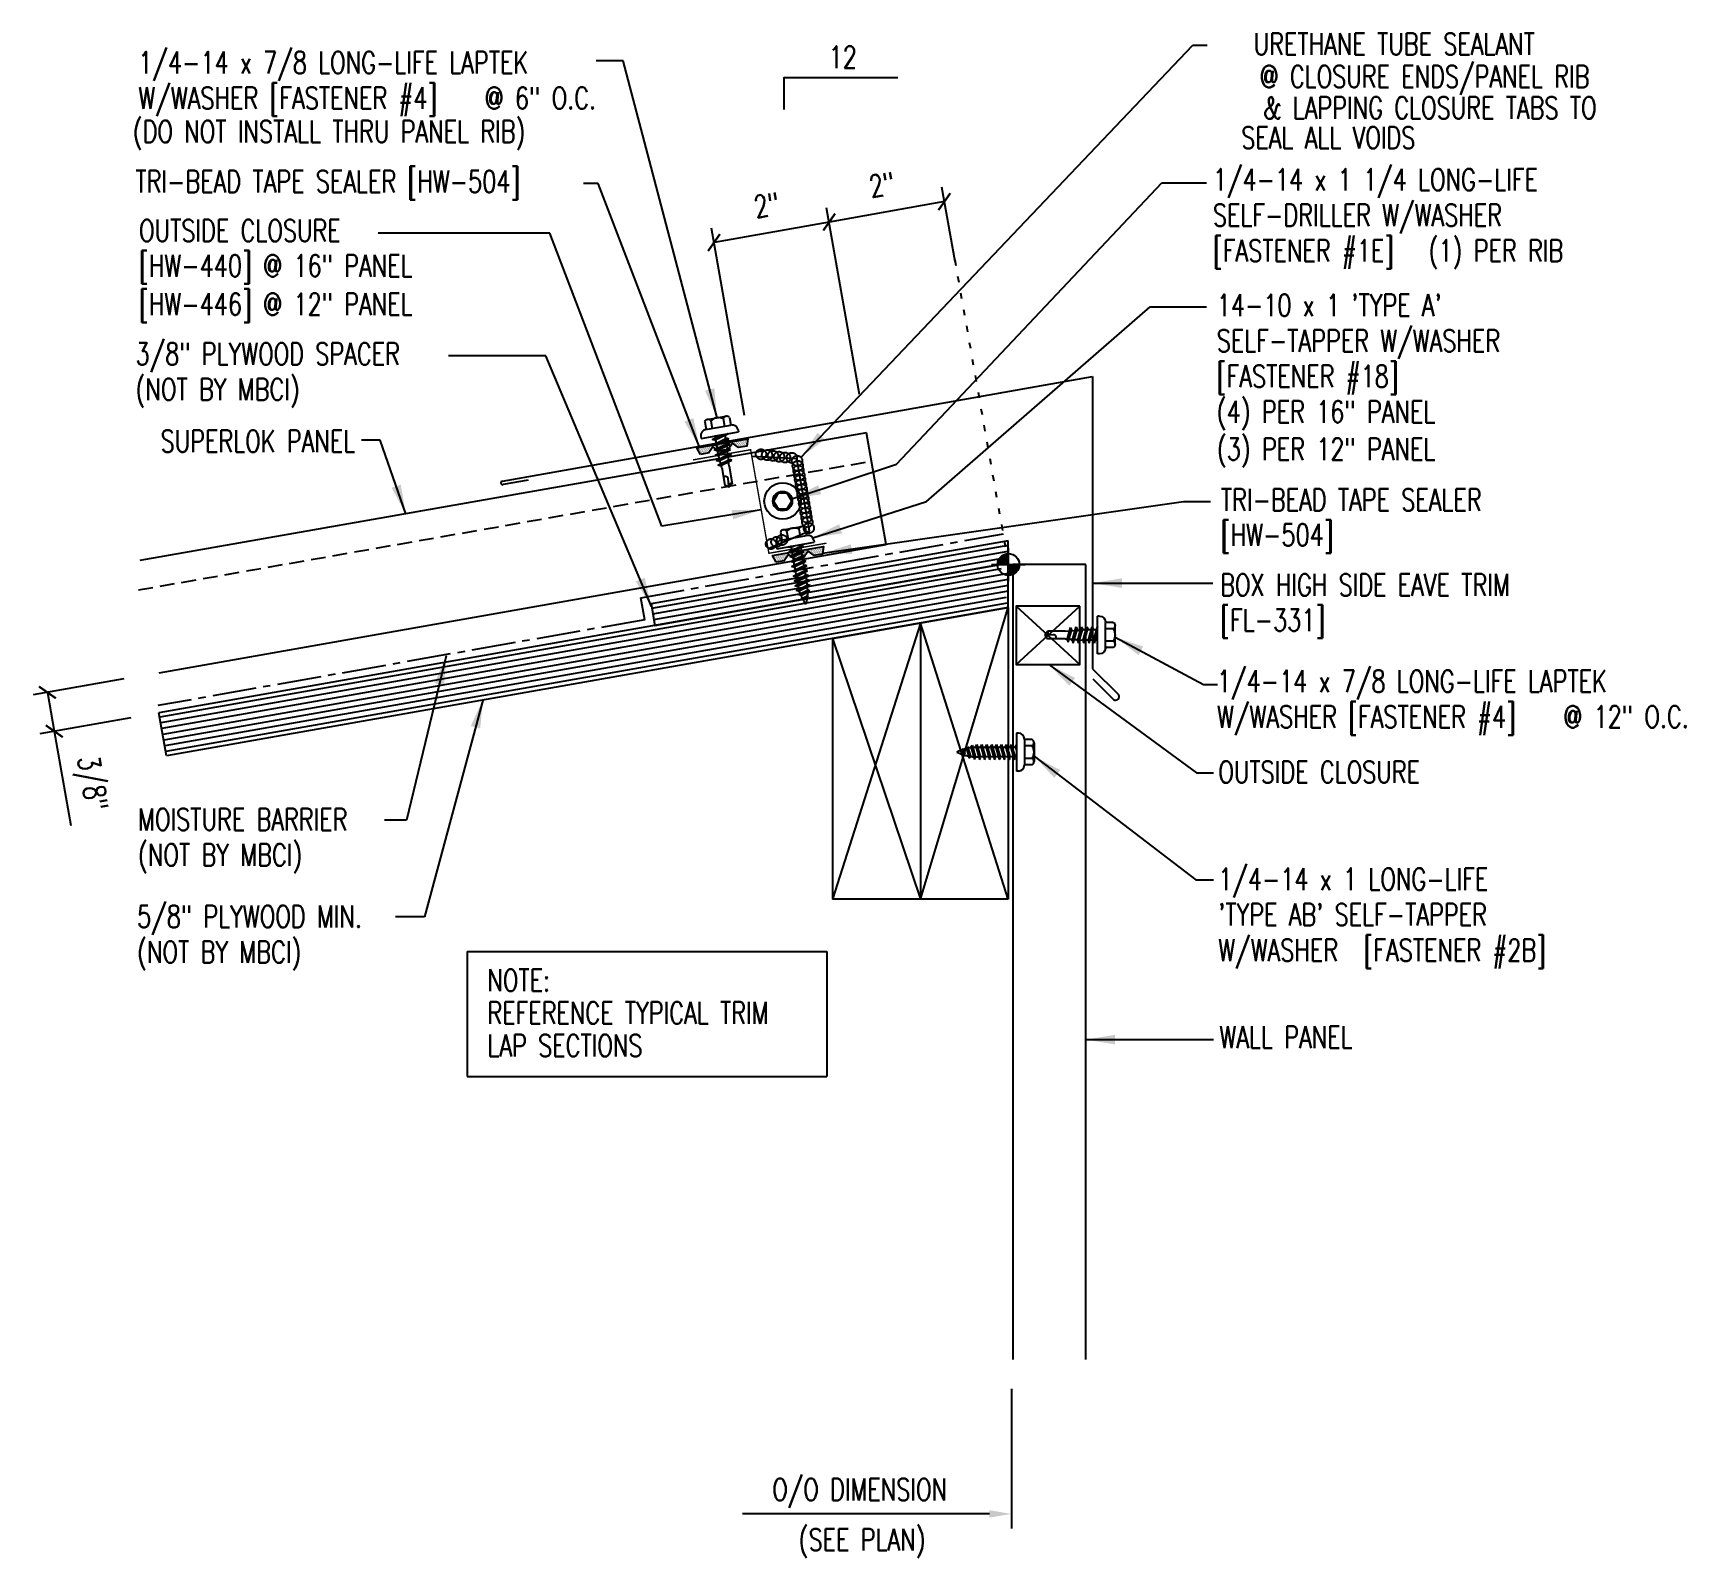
# Model space of a CAD drawing. Header units: inches. Extents: x 7.3 to 35.6, y 8 to 34.1.
import ezdxf
from ezdxf.enums import TextEntityAlignment as Align

# ---------------------------------------------------------------- set-up
doc = ezdxf.new("R2010")
doc.units = ezdxf.units.IN
doc.header["$MEASUREMENT"] = 0
for name, pattern in [('CENTER2', [1.125, 0.75, -0.125, 0.125, -0.125]), ('DOT2', [0.125, 0, -0.125]), ('HIDDEN2', [0.1875, 0.125, -0.0625])]:
    doc.linetypes.add(name, pattern=pattern)
for name, color, linetype in [('BARRIER', 253, 'CENTER2'), ('CLO', 3, 'Continuous'), ('DIM', 2, 'Continuous'), ('FASTENER', 9, 'Continuous'), ('MARK', 1, 'Continuous'), ('PANEL', 11, 'Continuous'), ('SEALANT', 253, 'CENTER2'), ('SECTION', 11, 'Continuous'), ('TAPE', 8, 'Continuous'), ('TEXT', 2, 'Continuous'), ('TRIM', 6, 'Continuous'), ('WOOD', 3, 'Continuous')]:
    doc.layers.add(name, color=color, linetype=linetype)
doc.styles.add('TEXT', font='SIMPLEX', dxfattribs={"width": 0.75, "height": 6})
doc.styles.add('TEXT1', font='ROMANS.shx', dxfattribs={"width": 0.75, "height": 0.375})
doc.dimstyles.new('DETAIL$7', dxfattribs={"dimscale": 4, "dimtxt": 6, "dimasz": 0.125, "dimexe": 0.0625, "dimexo": 0.125, "dimgap": 0.0625, "dimtad": 1, "dimdec": 5, "dimzin": 3, "dimdsep": 46, "dimlunit": 4, "dimtxsty": 'TEXT', "dimblk": 'ARCHTICK', "dimcen": 0.0625, "dimclrd": 7, "dimclre": 7, "dimclrt": 2, "dimadec": 0, "dimazin": 0, "dimtfac": 0.666667, "dimtdec": 5, "dimtmove": 0, "dimatfit": 3, "dimfxl": 0, "dimfrac": 2, "dimtolj": 1, "dimtzin": 3, "dimarcsym": 0})

msp = doc.modelspace()

# ---------------------------------------------------------------- texts
at = {"color": 2, "char_height": 0.375, "attachment_point": 5, "style": 'TEXT1'}
for s, insert, rotation in [('\\A1;2"', (21.85, 31.493), 10.0552), ('\\A1;2"', (19.881, 31.144), 10.0552), ('\\A1;3/8"', (8.297, 21.246), 280)]:
    msp.add_mtext(s, dxfattribs=dict(at, insert=insert, rotation=rotation))
at = {"layer": 'TEXT', "style": 'TEXT1', "width": 0.75}
for s, p in [('URETHANE TUBE SEALANT', (33.016, 33.71)), ('@ CLOSURE ENDS/PANEL RIB', (33.949, 33.154)), ('& LAPPING CLOSURE TABS TO', (34.071, 32.619)), ('SEAL ALL VOIDS', (30.972, 32.108)), ('SUPERLOK PANEL', (12.844, 26.919))]:
    msp.add_text(s, height=0.375, dxfattribs=at).set_placement(p, align=Align.RIGHT)
for s, p in [('(DO NOT INSTALL THRU PANEL RIB)', (9.041, 32.214)), ('TRI-BEAD TAPE SEALER [HW-504]', (9.085, 31.36)), ('OUTSIDE CLOSURE', (9.148, 30.519)), ('[HW-440] @ 16" PANEL', (9.148, 29.919)), ('[HW-446] @ 12" PANEL', (9.148, 29.262)), ('3/8" PLYWOOD SPACER', (9.088, 28.412)), ('(NOT BY MBCI)', (9.088, 27.805)), ('(3) PER 12" PANEL', (27.578, 26.784)), ('BOX HIGH SIDE EAVE TRIM ', (27.634, 24.46)), ('[FL-331]', (27.634, 23.86)), ('OUTSIDE CLOSURE', (27.603, 21.261)), ('MOISTURE BARRIER', (9.131, 20.451)), ('(NOT BY MBCI)', (9.131, 19.844)), ('5/8" PLYWOOD MIN.', (9.115, 18.791)), ('(NOT BY MBCI)', (9.115, 18.183)), ('WALL PANEL', (27.621, 16.729)), ('O/O DIMENSION', (19.975, 8.991)), ('(SEE PLAN)', (20.427, 8.135))]:
    msp.add_text(s, height=0.375, dxfattribs=at).set_placement(p)

# ---------------------------------------------------------------- blocks, each defined once
blk = doc.blocks.new('MB_DW4')
at = {"layer": 'FASTENER'}
for p, q in [((-0.217, 0.305), (-0.217, 0.171)), ((-0.163, 0.337), (0.159, 0.337)), ((-0.108, 0.305), (-0.108, 0.171)), ((0.105, 0.305), (0.105, 0.171)), ((0.214, 0.305), (0.214, 0.171)), ((-0.326, 0.071), (-0.326, 0.037)), ((-0.326, 0.037), (0.322, 0.037)), ((-0.226, 0.171), (0.214, 0.171)), ((-0.141, -0.014), (0.037, 0.037)), ((-0.105, -0.034), (0.137, 0.035)), ((-0.088, 0.037), (-0.088, 0.001)), ((-0.088, 0.037), (0.085, 0.037)), ((0.085, 0.037), (0.134, 0.037)), ((0.085, 0.02), (0.085, -0.041)), ((0.137, 0.035), (0.134, 0.037)), ((0.322, 0.071), (0.322, 0.037)), ((-0.105, -0.034), (-0.141, -0.014)), ((-0.141, -0.105), (0.102, -0.036)), ((-0.105, -0.125), (-0.141, -0.105)), ((-0.141, -0.196), (0.102, -0.127)), ((-0.105, -0.216), (-0.141, -0.196)), ((-0.141, -0.287), (0.102, -0.217)), ((-0.105, -0.125), (0.137, -0.056)), ((-0.105, -0.216), (0.137, -0.147)), ((-0.105, -0.307), (0.137, -0.238)), ((-0.088, -0.029), (-0.088, -0.09)), ((-0.088, -0.12), (-0.088, -0.181)), ((-0.084, -0.27), (-0.088, -0.211)), ((0.077, -0.315), (0.082, -0.253)), ((0.084, -0.223), (0.085, -0.211)), ((0.085, -0.071), (0.085, -0.131)), ((0.085, -0.162), (0.085, -0.211)), ((0.137, -0.056), (0.102, -0.036)), ((0.137, -0.147), (0.102, -0.127)), ((0.137, -0.238), (0.102, -0.217)), ((-0.105, -0.307), (-0.141, -0.287)), ((-0.141, -0.378), (0.102, -0.308)), ((-0.105, -0.398), (-0.141, -0.378)), ((-0.122, -0.463), (0.089, -0.403)), ((-0.086, -0.483), (-0.122, -0.463)), ((-0.105, -0.398), (0.137, -0.328)), ((-0.086, -0.483), (0.124, -0.423)), ((-0.078, -0.36), (-0.082, -0.3)), ((-0.071, -0.449), (-0.075, -0.389)), ((-0.066, -0.516), (-0.069, -0.478)), ((-0.066, -0.516), (-0.066, -0.82)), ((0.063, -0.515), (0.068, -0.439)), ((0.063, -0.516), (0.063, -0.82)), ((0.071, -0.408), (0.075, -0.346)), ((0.124, -0.423), (0.089, -0.403)), ((0.137, -0.328), (0.102, -0.308)), ((-0.002, -0.866), (-0.066, -0.82)), ((-0.003, -0.854), (0.009, -0.714)), ((-0.002, -0.866), (0.063, -0.82))]:
    blk.add_line(p, q, dxfattribs=at)
for centre, radius, start, end in [((-0.163, 0.274), 0.0628, 29.8754, 150.1246), ((-0.002, 0.141), 0.196, 56.9974, 123.0026), ((0.159, 0.274), 0.0628, 29.8754, 150.1246), ((-0.226, 0.071), 0.1, 90, 180), ((0.222, 0.071), 0.1, 0, 90), ((0.073, -0.516), 0.01, 175.9484, 180), ((-0.036, -0.723), 0.0461, 11.1445, 130.906), ((0.039, -0.855), 0.0422, 55.4585, 194.8454)]:
    blk.add_arc(centre, radius, start, end, dxfattribs=at)
blk = doc.blocks.new('*X2')
at = {"color": 0}
for p, q in [((-0.434, 0.135), (-0.434, 0.135)), ((-0.434, 0.123), (-0.434, 0.123)), ((-0.422, 0.141), (-0.422, 0.141)), ((-0.422, 0.129), (-0.422, 0.129)), ((-0.422, 0.117), (-0.422, 0.117)), ((-0.422, 0.105), (-0.422, 0.105)), ((-0.422, 0.094), (-0.422, 0.094)), ((-0.422, 0.082), (-0.422, 0.082)), ((-0.41, 0.135), (-0.41, 0.135)), ((-0.41, 0.123), (-0.41, 0.123)), ((-0.41, 0.111), (-0.41, 0.111)), ((-0.41, 0.1), (-0.41, 0.1)), ((-0.41, 0.088), (-0.41, 0.088)), ((-0.41, 0.076), (-0.41, 0.076)), ((-0.41, 0.064), (-0.41, 0.064)), ((-0.41, 0.053), (-0.41, 0.053)), ((-0.41, 0.041), (-0.41, 0.041)), ((-0.398, 0.141), (-0.398, 0.141)), ((-0.398, 0.129), (-0.398, 0.129)), ((-0.398, 0.117), (-0.398, 0.117)), ((-0.398, 0.105), (-0.398, 0.105)), ((-0.398, 0.094), (-0.398, 0.094)), ((-0.398, 0.082), (-0.398, 0.082)), ((-0.398, 0.07), (-0.398, 0.07)), ((-0.398, 0.059), (-0.398, 0.059)), ((-0.398, 0.047), (-0.398, 0.047)), ((-0.398, 0.035), (-0.398, 0.035)), ((-0.398, 0.023), (-0.398, 0.023)), ((-0.387, 0.135), (-0.387, 0.135)), ((-0.387, 0.123), (-0.387, 0.123)), ((-0.387, 0.111), (-0.387, 0.111)), ((-0.387, 0.1), (-0.387, 0.1)), ((-0.387, 0.088), (-0.387, 0.088)), ((-0.387, 0.076), (-0.387, 0.076)), ((-0.387, 0.064), (-0.387, 0.064)), ((-0.387, 0.053), (-0.387, 0.053)), ((-0.387, 0.041), (-0.387, 0.041)), ((-0.387, 0.029), (-0.387, 0.029)), ((-0.375, 0.141), (-0.375, 0.141)), ((-0.375, 0.129), (-0.375, 0.129)), ((-0.375, 0.117), (-0.375, 0.117)), ((-0.375, 0.105), (-0.375, 0.105)), ((-0.375, 0.094), (-0.375, 0.094)), ((-0.375, 0.082), (-0.375, 0.082)), ((-0.375, 0.07), (-0.375, 0.07)), ((-0.375, 0.059), (-0.375, 0.059)), ((-0.375, 0.047), (-0.375, 0.047)), ((-0.375, 0.035), (-0.375, 0.035)), ((-0.375, 0.023), (-0.375, 0.023)), ((-0.363, 0.135), (-0.363, 0.135)), ((-0.363, 0.123), (-0.363, 0.123)), ((-0.363, 0.111), (-0.363, 0.111)), ((-0.363, 0.1), (-0.363, 0.1)), ((-0.363, 0.088), (-0.363, 0.088)), ((-0.363, 0.076), (-0.363, 0.076)), ((-0.363, 0.064), (-0.363, 0.064)), ((-0.363, 0.053), (-0.363, 0.053)), ((-0.363, 0.041), (-0.363, 0.041)), ((-0.363, 0.029), (-0.363, 0.029)), ((-0.352, 0.141), (-0.352, 0.141)), ((-0.352, 0.129), (-0.352, 0.129)), ((-0.352, 0.117), (-0.352, 0.117)), ((-0.352, 0.105), (-0.352, 0.105)), ((-0.352, 0.094), (-0.352, 0.094)), ((-0.352, 0.082), (-0.352, 0.082)), ((-0.352, 0.07), (-0.352, 0.07)), ((-0.352, 0.059), (-0.352, 0.059)), ((-0.352, 0.047), (-0.352, 0.047)), ((-0.352, 0.035), (-0.352, 0.035)), ((-0.352, 0.023), (-0.352, 0.023)), ((-0.34, 0.135), (-0.34, 0.135)), ((-0.34, 0.123), (-0.34, 0.123)), ((-0.34, 0.111), (-0.34, 0.111)), ((-0.34, 0.1), (-0.34, 0.1)), ((-0.34, 0.088), (-0.34, 0.088)), ((-0.34, 0.076), (-0.34, 0.076)), ((-0.34, 0.064), (-0.34, 0.064)), ((-0.34, 0.053), (-0.34, 0.053)), ((-0.34, 0.041), (-0.34, 0.041)), ((-0.34, 0.029), (-0.34, 0.029)), ((-0.328, 0.141), (-0.328, 0.141)), ((-0.328, 0.129), (-0.328, 0.129)), ((-0.328, 0.117), (-0.328, 0.117)), ((-0.328, 0.105), (-0.328, 0.105)), ((-0.328, 0.094), (-0.328, 0.094)), ((-0.328, 0.082), (-0.328, 0.082)), ((-0.328, 0.07), (-0.328, 0.07)), ((-0.328, 0.059), (-0.328, 0.059)), ((-0.328, 0.047), (-0.328, 0.047)), ((-0.328, 0.035), (-0.328, 0.035)), ((-0.328, 0.023), (-0.328, 0.023)), ((-0.316, 0.135), (-0.316, 0.135)), ((-0.316, 0.123), (-0.316, 0.123)), ((-0.316, 0.111), (-0.316, 0.111)), ((-0.316, 0.1), (-0.316, 0.1)), ((-0.316, 0.088), (-0.316, 0.088)), ((-0.316, 0.076), (-0.316, 0.076)), ((-0.316, 0.064), (-0.316, 0.064)), ((-0.316, 0.053), (-0.316, 0.053)), ((-0.316, 0.041), (-0.316, 0.041)), ((-0.316, 0.029), (-0.316, 0.029)), ((-0.305, 0.141), (-0.305, 0.141)), ((-0.305, 0.129), (-0.305, 0.129)), ((-0.305, 0.117), (-0.305, 0.117)), ((-0.305, 0.105), (-0.305, 0.105)), ((-0.305, 0.094), (-0.305, 0.094)), ((-0.305, 0.082), (-0.305, 0.082)), ((-0.305, 0.07), (-0.305, 0.07)), ((-0.305, 0.059), (-0.305, 0.059)), ((-0.305, 0.047), (-0.305, 0.047)), ((-0.305, 0.035), (-0.305, 0.035)), ((-0.305, 0.023), (-0.305, 0.023)), ((-0.293, 0.135), (-0.293, 0.135)), ((-0.293, 0.123), (-0.293, 0.123)), ((-0.293, 0.111), (-0.293, 0.111)), ((-0.293, 0.1), (-0.293, 0.1)), ((-0.293, 0.088), (-0.293, 0.088)), ((-0.293, 0.076), (-0.293, 0.076)), ((-0.293, 0.064), (-0.293, 0.064)), ((-0.293, 0.053), (-0.293, 0.053)), ((-0.293, 0.041), (-0.293, 0.041)), ((-0.293, 0.029), (-0.293, 0.029)), ((-0.281, 0.141), (-0.281, 0.141)), ((-0.281, 0.129), (-0.281, 0.129)), ((-0.281, 0.117), (-0.281, 0.117)), ((-0.281, 0.105), (-0.281, 0.105)), ((-0.281, 0.094), (-0.281, 0.094)), ((-0.281, 0.082), (-0.281, 0.082)), ((-0.281, 0.07), (-0.281, 0.07)), ((-0.281, 0.059), (-0.281, 0.059)), ((-0.281, 0.047), (-0.281, 0.047)), ((-0.281, 0.035), (-0.281, 0.035)), ((-0.281, 0.023), (-0.281, 0.023)), ((-0.27, 0.135), (-0.27, 0.135)), ((-0.27, 0.123), (-0.27, 0.123)), ((-0.27, 0.111), (-0.27, 0.111)), ((-0.27, 0.1), (-0.27, 0.1)), ((-0.27, 0.088), (-0.27, 0.088)), ((-0.27, 0.076), (-0.27, 0.076)), ((-0.27, 0.064), (-0.27, 0.064)), ((-0.27, 0.053), (-0.27, 0.053)), ((-0.27, 0.041), (-0.27, 0.041)), ((-0.27, 0.029), (-0.27, 0.029)), ((-0.258, 0.141), (-0.258, 0.141)), ((-0.258, 0.129), (-0.258, 0.129)), ((-0.258, 0.117), (-0.258, 0.117)), ((-0.258, 0.105), (-0.258, 0.105)), ((-0.258, 0.094), (-0.258, 0.094)), ((-0.258, 0.082), (-0.258, 0.082)), ((-0.258, 0.07), (-0.258, 0.07)), ((-0.258, 0.059), (-0.258, 0.059)), ((-0.258, 0.047), (-0.258, 0.047)), ((-0.258, 0.035), (-0.258, 0.035)), ((-0.258, 0.023), (-0.258, 0.023)), ((-0.246, 0.135), (-0.246, 0.135)), ((-0.246, 0.123), (-0.246, 0.123)), ((-0.246, 0.111), (-0.246, 0.111)), ((-0.246, 0.1), (-0.246, 0.1)), ((-0.246, 0.088), (-0.246, 0.088)), ((-0.246, 0.076), (-0.246, 0.076)), ((-0.246, 0.064), (-0.246, 0.064)), ((-0.246, 0.053), (-0.246, 0.053)), ((-0.246, 0.041), (-0.246, 0.041)), ((-0.234, 0.141), (-0.234, 0.141)), ((-0.234, 0.129), (-0.234, 0.129)), ((-0.234, 0.117), (-0.234, 0.117)), ((-0.234, 0.105), (-0.234, 0.105)), ((-0.234, 0.094), (-0.234, 0.094)), ((-0.234, 0.082), (-0.234, 0.082)), ((-0.234, 0.07), (-0.234, 0.07)), ((-0.234, 0.059), (-0.234, 0.059)), ((-0.234, 0.047), (-0.234, 0.047)), ((-0.223, 0.135), (-0.223, 0.135)), ((-0.223, 0.123), (-0.223, 0.123)), ((-0.223, 0.111), (-0.223, 0.111)), ((-0.223, 0.1), (-0.223, 0.1)), ((-0.223, 0.088), (-0.223, 0.088)), ((-0.223, 0.076), (-0.223, 0.076)), ((-0.223, 0.064), (-0.223, 0.064)), ((-0.211, 0.141), (-0.211, 0.141)), ((-0.211, 0.129), (-0.211, 0.129)), ((-0.211, 0.117), (-0.211, 0.117)), ((-0.211, 0.105), (-0.211, 0.105)), ((-0.211, 0.094), (-0.211, 0.094)), ((-0.211, 0.082), (-0.211, 0.082)), ((-0.211, 0.07), (-0.211, 0.07)), ((-0.199, 0.135), (-0.199, 0.135)), ((-0.199, 0.123), (-0.199, 0.123)), ((-0.199, 0.111), (-0.199, 0.111)), ((-0.199, 0.1), (-0.199, 0.1)), ((-0.199, 0.088), (-0.199, 0.088)), ((-0.188, 0.141), (-0.188, 0.141)), ((-0.188, 0.129), (-0.188, 0.129)), ((-0.188, 0.117), (-0.188, 0.117)), ((-0.188, 0.105), (-0.188, 0.105)), ((-0.188, 0.094), (-0.188, 0.094)), ((-0.176, 0.135), (-0.176, 0.135)), ((-0.176, 0.123), (-0.176, 0.123)), ((-0.176, 0.111), (-0.176, 0.111)), ((-0.164, 0.141), (-0.164, 0.141)), ((-0.164, 0.129), (-0.164, 0.129)), ((-0.164, 0.117), (-0.164, 0.117)), ((-0.164, 0.105), (-0.164, 0.105)), ((-0.152, 0.135), (-0.152, 0.135)), ((-0.152, 0.123), (-0.152, 0.123)), ((-0.152, 0.111), (-0.152, 0.111)), ((-0.152, 0.1), (-0.152, 0.1)), ((-0.141, 0.141), (-0.141, 0.141)), ((-0.141, 0.129), (-0.141, 0.129)), ((-0.141, 0.117), (-0.141, 0.117)), ((-0.141, 0.105), (-0.141, 0.105)), ((-0.141, 0.094), (-0.141, 0.094)), ((-0.141, 0.082), (-0.141, 0.082)), ((-0.129, 0.135), (-0.129, 0.135)), ((-0.129, 0.123), (-0.129, 0.123)), ((-0.129, 0.111), (-0.129, 0.111)), ((-0.129, 0.1), (-0.129, 0.1)), ((-0.129, 0.088), (-0.129, 0.088)), ((-0.129, 0.076), (-0.129, 0.076)), ((-0.117, 0.141), (-0.117, 0.141)), ((-0.117, 0.129), (-0.117, 0.129)), ((-0.117, 0.117), (-0.117, 0.117)), ((-0.117, 0.105), (-0.117, 0.105)), ((-0.117, 0.094), (-0.117, 0.094)), ((-0.117, 0.082), (-0.117, 0.082)), ((-0.117, 0.07), (-0.117, 0.07)), ((-0.117, 0.059), (-0.117, 0.059)), ((-0.105, 0.135), (-0.105, 0.135)), ((-0.105, 0.123), (-0.105, 0.123)), ((-0.105, 0.111), (-0.105, 0.111)), ((-0.105, 0.1), (-0.105, 0.1)), ((-0.105, 0.088), (-0.105, 0.088)), ((-0.105, 0.076), (-0.105, 0.076)), ((-0.105, 0.064), (-0.105, 0.064)), ((-0.105, 0.053), (-0.105, 0.053)), ((-0.094, 0.141), (-0.094, 0.141)), ((-0.094, 0.129), (-0.094, 0.129)), ((-0.094, 0.117), (-0.094, 0.117)), ((-0.094, 0.105), (-0.094, 0.105)), ((-0.094, 0.094), (-0.094, 0.094)), ((-0.094, 0.082), (-0.094, 0.082)), ((-0.094, 0.07), (-0.094, 0.07)), ((-0.094, 0.059), (-0.094, 0.059)), ((-0.094, 0.047), (-0.094, 0.047)), ((-0.094, 0.035), (-0.094, 0.035)), ((-0.082, 0.135), (-0.082, 0.135)), ((-0.082, 0.123), (-0.082, 0.123)), ((-0.082, 0.111), (-0.082, 0.111)), ((-0.082, 0.1), (-0.082, 0.1)), ((-0.082, 0.088), (-0.082, 0.088)), ((-0.082, 0.076), (-0.082, 0.076)), ((-0.082, 0.064), (-0.082, 0.064)), ((-0.082, 0.053), (-0.082, 0.053)), ((-0.082, 0.041), (-0.082, 0.041)), ((-0.082, 0.029), (-0.082, 0.029)), ((-0.07, 0.141), (-0.07, 0.141)), ((-0.07, 0.129), (-0.07, 0.129)), ((-0.07, 0.117), (-0.07, 0.117)), ((-0.07, 0.105), (-0.07, 0.105)), ((-0.07, 0.094), (-0.07, 0.094)), ((-0.07, 0.082), (-0.07, 0.082)), ((-0.07, 0.07), (-0.07, 0.07)), ((-0.07, 0.059), (-0.07, 0.059)), ((-0.07, 0.047), (-0.07, 0.047)), ((-0.07, 0.035), (-0.07, 0.035)), ((-0.07, 0.023), (-0.07, 0.023)), ((-0.059, 0.135), (-0.059, 0.135)), ((-0.059, 0.123), (-0.059, 0.123)), ((-0.059, 0.111), (-0.059, 0.111)), ((-0.059, 0.1), (-0.059, 0.1)), ((-0.059, 0.088), (-0.059, 0.088)), ((-0.059, 0.076), (-0.059, 0.076)), ((-0.059, 0.064), (-0.059, 0.064)), ((-0.059, 0.053), (-0.059, 0.053)), ((-0.059, 0.041), (-0.059, 0.041)), ((-0.059, 0.029), (-0.059, 0.029)), ((-0.047, 0.141), (-0.047, 0.141)), ((-0.047, 0.129), (-0.047, 0.129)), ((-0.047, 0.117), (-0.047, 0.117)), ((-0.047, 0.105), (-0.047, 0.105)), ((-0.047, 0.094), (-0.047, 0.094)), ((-0.047, 0.082), (-0.047, 0.082)), ((-0.047, 0.07), (-0.047, 0.07)), ((-0.047, 0.059), (-0.047, 0.059)), ((-0.047, 0.047), (-0.047, 0.047)), ((-0.047, 0.035), (-0.047, 0.035)), ((-0.047, 0.023), (-0.047, 0.023)), ((-0.035, 0.135), (-0.035, 0.135)), ((-0.035, 0.123), (-0.035, 0.123)), ((-0.035, 0.111), (-0.035, 0.111)), ((-0.035, 0.1), (-0.035, 0.1)), ((-0.035, 0.088), (-0.035, 0.088)), ((-0.035, 0.076), (-0.035, 0.076)), ((-0.035, 0.064), (-0.035, 0.064)), ((-0.035, 0.053), (-0.035, 0.053)), ((-0.035, 0.041), (-0.035, 0.041)), ((-0.035, 0.029), (-0.035, 0.029)), ((-0.023, 0.141), (-0.023, 0.141)), ((-0.023, 0.129), (-0.023, 0.129)), ((-0.023, 0.117), (-0.023, 0.117)), ((-0.023, 0.105), (-0.023, 0.105)), ((-0.023, 0.094), (-0.023, 0.094)), ((-0.023, 0.082), (-0.023, 0.082)), ((-0.023, 0.07), (-0.023, 0.07)), ((-0.023, 0.059), (-0.023, 0.059)), ((-0.023, 0.047), (-0.023, 0.047)), ((-0.023, 0.035), (-0.023, 0.035)), ((-0.023, 0.023), (-0.023, 0.023)), ((-0.012, 0.135), (-0.012, 0.135)), ((-0.012, 0.123), (-0.012, 0.123)), ((-0.012, 0.111), (-0.012, 0.111)), ((-0.012, 0.1), (-0.012, 0.1)), ((-0.012, 0.088), (-0.012, 0.088)), ((-0.012, 0.076), (-0.012, 0.076)), ((-0.012, 0.064), (-0.012, 0.064)), ((-0.012, 0.053), (-0.012, 0.053)), ((-0.012, 0.041), (-0.012, 0.041)), ((-0.012, 0.029), (-0.012, 0.029)), ((0, 0.141), (0, 0.141)), ((0, 0.129), (0, 0.129)), ((0, 0.117), (0, 0.117)), ((0, 0.105), (0, 0.105)), ((0, 0.094), (0, 0.094)), ((0, 0.082), (0, 0.082)), ((0, 0.07), (0, 0.07)), ((0, 0.059), (0, 0.059)), ((0, 0.047), (0, 0.047)), ((0, 0.035), (0, 0.035)), ((0, 0.023), (0, 0.023)), ((0.012, 0.135), (0.012, 0.135)), ((0.012, 0.123), (0.012, 0.123)), ((0.012, 0.111), (0.012, 0.111)), ((0.012, 0.1), (0.012, 0.1)), ((0.012, 0.088), (0.012, 0.088)), ((0.012, 0.076), (0.012, 0.076)), ((0.012, 0.064), (0.012, 0.064)), ((0.012, 0.053), (0.012, 0.053)), ((0.012, 0.041), (0.012, 0.041)), ((0.012, 0.029), (0.012, 0.029)), ((0.023, 0.141), (0.023, 0.141)), ((0.023, 0.129), (0.023, 0.129)), ((0.023, 0.117), (0.023, 0.117)), ((0.023, 0.105), (0.023, 0.105)), ((0.023, 0.094), (0.023, 0.094)), ((0.023, 0.082), (0.023, 0.082)), ((0.023, 0.07), (0.023, 0.07)), ((0.023, 0.059), (0.023, 0.059)), ((0.023, 0.047), (0.023, 0.047)), ((0.023, 0.035), (0.023, 0.035)), ((0.023, 0.023), (0.023, 0.023)), ((0.035, 0.135), (0.035, 0.135)), ((0.035, 0.123), (0.035, 0.123)), ((0.035, 0.111), (0.035, 0.111)), ((0.035, 0.1), (0.035, 0.1)), ((0.035, 0.088), (0.035, 0.088)), ((0.035, 0.076), (0.035, 0.076)), ((0.035, 0.064), (0.035, 0.064)), ((0.035, 0.053), (0.035, 0.053)), ((0.035, 0.041), (0.035, 0.041)), ((0.035, 0.029), (0.035, 0.029)), ((0.047, 0.141), (0.047, 0.141)), ((0.047, 0.129), (0.047, 0.129)), ((0.047, 0.117), (0.047, 0.117)), ((0.047, 0.105), (0.047, 0.105)), ((0.047, 0.094), (0.047, 0.094)), ((0.047, 0.082), (0.047, 0.082)), ((0.047, 0.07), (0.047, 0.07)), ((0.047, 0.059), (0.047, 0.059)), ((0.047, 0.047), (0.047, 0.047)), ((0.047, 0.035), (0.047, 0.035)), ((0.047, 0.023), (0.047, 0.023)), ((0.059, 0.135), (0.059, 0.135)), ((0.059, 0.123), (0.059, 0.123)), ((0.059, 0.111), (0.059, 0.111)), ((0.059, 0.1), (0.059, 0.1)), ((0.059, 0.088), (0.059, 0.088)), ((0.059, 0.076), (0.059, 0.076)), ((0.059, 0.064), (0.059, 0.064)), ((0.059, 0.053), (0.059, 0.053)), ((0.059, 0.041), (0.059, 0.041)), ((0.059, 0.029), (0.059, 0.029)), ((0.07, 0.141), (0.07, 0.141)), ((0.07, 0.129), (0.07, 0.129)), ((0.07, 0.117), (0.07, 0.117)), ((0.07, 0.105), (0.07, 0.105)), ((0.07, 0.094), (0.07, 0.094)), ((0.07, 0.082), (0.07, 0.082)), ((0.07, 0.07), (0.07, 0.07)), ((0.07, 0.059), (0.07, 0.059)), ((0.07, 0.047), (0.07, 0.047)), ((0.07, 0.035), (0.07, 0.035)), ((0.07, 0.023), (0.07, 0.023)), ((0.082, 0.135), (0.082, 0.135)), ((0.082, 0.123), (0.082, 0.123)), ((0.082, 0.111), (0.082, 0.111)), ((0.082, 0.1), (0.082, 0.1)), ((0.082, 0.088), (0.082, 0.088)), ((0.082, 0.076), (0.082, 0.076)), ((0.082, 0.064), (0.082, 0.064)), ((0.082, 0.053), (0.082, 0.053)), ((0.082, 0.041), (0.082, 0.041)), ((0.082, 0.029), (0.082, 0.029)), ((0.094, 0.141), (0.094, 0.141)), ((0.094, 0.129), (0.094, 0.129)), ((0.094, 0.117), (0.094, 0.117)), ((0.094, 0.105), (0.094, 0.105)), ((0.094, 0.094), (0.094, 0.094)), ((0.094, 0.082), (0.094, 0.082)), ((0.094, 0.07), (0.094, 0.07)), ((0.094, 0.059), (0.094, 0.059)), ((0.094, 0.047), (0.094, 0.047)), ((0.094, 0.035), (0.094, 0.035)), ((0.105, 0.135), (0.105, 0.135)), ((0.105, 0.123), (0.105, 0.123)), ((0.105, 0.111), (0.105, 0.111)), ((0.105, 0.1), (0.105, 0.1)), ((0.105, 0.088), (0.105, 0.088)), ((0.105, 0.076), (0.105, 0.076)), ((0.105, 0.064), (0.105, 0.064)), ((0.105, 0.053), (0.105, 0.053)), ((0.117, 0.141), (0.117, 0.141)), ((0.117, 0.129), (0.117, 0.129)), ((0.117, 0.117), (0.117, 0.117)), ((0.117, 0.105), (0.117, 0.105)), ((0.117, 0.094), (0.117, 0.094)), ((0.117, 0.082), (0.117, 0.082)), ((0.117, 0.07), (0.117, 0.07)), ((0.117, 0.059), (0.117, 0.059)), ((0.129, 0.135), (0.129, 0.135)), ((0.129, 0.123), (0.129, 0.123)), ((0.129, 0.111), (0.129, 0.111)), ((0.129, 0.1), (0.129, 0.1)), ((0.129, 0.088), (0.129, 0.088)), ((0.129, 0.076), (0.129, 0.076)), ((0.141, 0.141), (0.141, 0.141)), ((0.141, 0.129), (0.141, 0.129)), ((0.141, 0.117), (0.141, 0.117)), ((0.141, 0.105), (0.141, 0.105)), ((0.141, 0.094), (0.141, 0.094)), ((0.141, 0.082), (0.141, 0.082)), ((0.152, 0.135), (0.152, 0.135)), ((0.152, 0.123), (0.152, 0.123)), ((0.152, 0.111), (0.152, 0.111)), ((0.152, 0.1), (0.152, 0.1)), ((0.164, 0.141), (0.164, 0.141)), ((0.164, 0.129), (0.164, 0.129)), ((0.164, 0.117), (0.164, 0.117)), ((0.164, 0.105), (0.164, 0.105)), ((0.176, 0.135), (0.176, 0.135)), ((0.176, 0.123), (0.176, 0.123)), ((0.176, 0.111), (0.176, 0.111)), ((0.188, 0.141), (0.188, 0.141)), ((0.188, 0.129), (0.188, 0.129)), ((0.188, 0.117), (0.188, 0.117)), ((0.188, 0.105), (0.188, 0.105)), ((0.188, 0.094), (0.188, 0.094)), ((0.199, 0.135), (0.199, 0.135)), ((0.199, 0.123), (0.199, 0.123)), ((0.199, 0.111), (0.199, 0.111)), ((0.199, 0.1), (0.199, 0.1)), ((0.199, 0.088), (0.199, 0.088)), ((0.211, 0.141), (0.211, 0.141)), ((0.211, 0.129), (0.211, 0.129)), ((0.211, 0.117), (0.211, 0.117)), ((0.211, 0.105), (0.211, 0.105)), ((0.211, 0.094), (0.211, 0.094)), ((0.211, 0.082), (0.211, 0.082)), ((0.211, 0.07), (0.211, 0.07)), ((0.223, 0.135), (0.223, 0.135)), ((0.223, 0.123), (0.223, 0.123)), ((0.223, 0.111), (0.223, 0.111)), ((0.223, 0.1), (0.223, 0.1)), ((0.223, 0.088), (0.223, 0.088)), ((0.223, 0.076), (0.223, 0.076)), ((0.223, 0.064), (0.223, 0.064)), ((0.234, 0.141), (0.234, 0.141)), ((0.234, 0.129), (0.234, 0.129)), ((0.234, 0.117), (0.234, 0.117)), ((0.234, 0.105), (0.234, 0.105)), ((0.234, 0.094), (0.234, 0.094)), ((0.234, 0.082), (0.234, 0.082)), ((0.234, 0.07), (0.234, 0.07)), ((0.234, 0.059), (0.234, 0.059)), ((0.234, 0.047), (0.234, 0.047)), ((0.246, 0.135), (0.246, 0.135)), ((0.246, 0.123), (0.246, 0.123)), ((0.246, 0.111), (0.246, 0.111)), ((0.246, 0.1), (0.246, 0.1)), ((0.246, 0.088), (0.246, 0.088)), ((0.246, 0.076), (0.246, 0.076)), ((0.246, 0.064), (0.246, 0.064)), ((0.246, 0.053), (0.246, 0.053)), ((0.246, 0.041), (0.246, 0.041)), ((0.258, 0.141), (0.258, 0.141)), ((0.258, 0.129), (0.258, 0.129)), ((0.258, 0.117), (0.258, 0.117)), ((0.258, 0.105), (0.258, 0.105)), ((0.258, 0.094), (0.258, 0.094)), ((0.258, 0.082), (0.258, 0.082)), ((0.258, 0.07), (0.258, 0.07)), ((0.258, 0.059), (0.258, 0.059)), ((0.258, 0.047), (0.258, 0.047)), ((0.258, 0.035), (0.258, 0.035)), ((0.258, 0.023), (0.258, 0.023)), ((0.27, 0.135), (0.27, 0.135)), ((0.27, 0.123), (0.27, 0.123)), ((0.27, 0.111), (0.27, 0.111)), ((0.27, 0.1), (0.27, 0.1)), ((0.27, 0.088), (0.27, 0.088)), ((0.27, 0.076), (0.27, 0.076)), ((0.27, 0.064), (0.27, 0.064)), ((0.27, 0.053), (0.27, 0.053)), ((0.27, 0.041), (0.27, 0.041)), ((0.27, 0.029), (0.27, 0.029)), ((0.281, 0.141), (0.281, 0.141)), ((0.281, 0.129), (0.281, 0.129)), ((0.281, 0.117), (0.281, 0.117)), ((0.281, 0.105), (0.281, 0.105)), ((0.281, 0.094), (0.281, 0.094)), ((0.281, 0.082), (0.281, 0.082)), ((0.281, 0.07), (0.281, 0.07)), ((0.281, 0.059), (0.281, 0.059)), ((0.281, 0.047), (0.281, 0.047)), ((0.281, 0.035), (0.281, 0.035)), ((0.281, 0.023), (0.281, 0.023)), ((0.293, 0.135), (0.293, 0.135)), ((0.293, 0.123), (0.293, 0.123)), ((0.293, 0.111), (0.293, 0.111)), ((0.293, 0.1), (0.293, 0.1)), ((0.293, 0.088), (0.293, 0.088)), ((0.293, 0.076), (0.293, 0.076)), ((0.293, 0.064), (0.293, 0.064)), ((0.293, 0.053), (0.293, 0.053)), ((0.293, 0.041), (0.293, 0.041)), ((0.293, 0.029), (0.293, 0.029)), ((0.305, 0.141), (0.305, 0.141)), ((0.305, 0.129), (0.305, 0.129)), ((0.305, 0.117), (0.305, 0.117)), ((0.305, 0.105), (0.305, 0.105)), ((0.305, 0.094), (0.305, 0.094)), ((0.305, 0.082), (0.305, 0.082)), ((0.305, 0.07), (0.305, 0.07)), ((0.305, 0.059), (0.305, 0.059)), ((0.305, 0.047), (0.305, 0.047)), ((0.305, 0.035), (0.305, 0.035)), ((0.305, 0.023), (0.305, 0.023)), ((0.316, 0.135), (0.316, 0.135)), ((0.316, 0.123), (0.316, 0.123)), ((0.316, 0.111), (0.316, 0.111)), ((0.316, 0.1), (0.316, 0.1)), ((0.316, 0.088), (0.316, 0.088)), ((0.316, 0.076), (0.316, 0.076)), ((0.316, 0.064), (0.316, 0.064)), ((0.316, 0.053), (0.316, 0.053)), ((0.316, 0.041), (0.316, 0.041)), ((0.316, 0.029), (0.316, 0.029)), ((0.328, 0.141), (0.328, 0.141)), ((0.328, 0.129), (0.328, 0.129)), ((0.328, 0.117), (0.328, 0.117)), ((0.328, 0.105), (0.328, 0.105)), ((0.328, 0.094), (0.328, 0.094)), ((0.328, 0.082), (0.328, 0.082)), ((0.328, 0.07), (0.328, 0.07)), ((0.328, 0.059), (0.328, 0.059)), ((0.328, 0.047), (0.328, 0.047)), ((0.328, 0.035), (0.328, 0.035)), ((0.328, 0.023), (0.328, 0.023)), ((0.34, 0.135), (0.34, 0.135)), ((0.34, 0.123), (0.34, 0.123)), ((0.34, 0.111), (0.34, 0.111)), ((0.34, 0.1), (0.34, 0.1)), ((0.34, 0.088), (0.34, 0.088)), ((0.34, 0.076), (0.34, 0.076)), ((0.34, 0.064), (0.34, 0.064)), ((0.34, 0.053), (0.34, 0.053)), ((0.34, 0.041), (0.34, 0.041)), ((0.34, 0.029), (0.34, 0.029)), ((0.352, 0.141), (0.352, 0.141)), ((0.352, 0.129), (0.352, 0.129)), ((0.352, 0.117), (0.352, 0.117)), ((0.352, 0.105), (0.352, 0.105)), ((0.352, 0.094), (0.352, 0.094)), ((0.352, 0.082), (0.352, 0.082)), ((0.352, 0.07), (0.352, 0.07)), ((0.352, 0.059), (0.352, 0.059)), ((0.352, 0.047), (0.352, 0.047)), ((0.352, 0.035), (0.352, 0.035)), ((0.352, 0.023), (0.352, 0.023)), ((0.363, 0.135), (0.363, 0.135)), ((0.363, 0.123), (0.363, 0.123)), ((0.363, 0.111), (0.363, 0.111)), ((0.363, 0.1), (0.363, 0.1)), ((0.363, 0.088), (0.363, 0.088)), ((0.363, 0.076), (0.363, 0.076)), ((0.363, 0.064), (0.363, 0.064)), ((0.363, 0.053), (0.363, 0.053)), ((0.363, 0.041), (0.363, 0.041)), ((0.363, 0.029), (0.363, 0.029)), ((0.375, 0.141), (0.375, 0.141)), ((0.375, 0.129), (0.375, 0.129)), ((0.375, 0.117), (0.375, 0.117)), ((0.375, 0.105), (0.375, 0.105)), ((0.375, 0.094), (0.375, 0.094)), ((0.375, 0.082), (0.375, 0.082)), ((0.375, 0.07), (0.375, 0.07)), ((0.375, 0.059), (0.375, 0.059)), ((0.375, 0.047), (0.375, 0.047)), ((0.375, 0.035), (0.375, 0.035)), ((0.375, 0.023), (0.375, 0.023)), ((0.387, 0.135), (0.387, 0.135)), ((0.387, 0.123), (0.387, 0.123)), ((0.387, 0.111), (0.387, 0.111)), ((0.387, 0.1), (0.387, 0.1)), ((0.387, 0.088), (0.387, 0.088)), ((0.387, 0.076), (0.387, 0.076)), ((0.387, 0.064), (0.387, 0.064)), ((0.387, 0.053), (0.387, 0.053)), ((0.387, 0.041), (0.387, 0.041)), ((0.387, 0.029), (0.387, 0.029)), ((0.398, 0.141), (0.398, 0.141)), ((0.398, 0.129), (0.398, 0.129)), ((0.398, 0.117), (0.398, 0.117)), ((0.398, 0.105), (0.398, 0.105)), ((0.398, 0.094), (0.398, 0.094)), ((0.398, 0.082), (0.398, 0.082)), ((0.398, 0.07), (0.398, 0.07)), ((0.398, 0.059), (0.398, 0.059)), ((0.398, 0.047), (0.398, 0.047)), ((0.398, 0.035), (0.398, 0.035)), ((0.398, 0.023), (0.398, 0.023)), ((0.41, 0.135), (0.41, 0.135)), ((0.41, 0.123), (0.41, 0.123)), ((0.41, 0.111), (0.41, 0.111)), ((0.41, 0.1), (0.41, 0.1)), ((0.41, 0.088), (0.41, 0.088)), ((0.41, 0.076), (0.41, 0.076)), ((0.41, 0.064), (0.41, 0.064)), ((0.41, 0.053), (0.41, 0.053)), ((0.41, 0.041), (0.41, 0.041)), ((0.422, 0.141), (0.422, 0.141)), ((0.422, 0.129), (0.422, 0.129)), ((0.422, 0.117), (0.422, 0.117)), ((0.422, 0.105), (0.422, 0.105)), ((0.422, 0.094), (0.422, 0.094)), ((0.422, 0.082), (0.422, 0.082)), ((0.434, 0.135), (0.434, 0.135)), ((0.434, 0.123), (0.434, 0.123))]:
    blk.add_line(p, q, dxfattribs=at)
blk = doc.blocks.new('MB_DBTAP')
at = {"layer": 'TAPE', "color": 9}
blk.add_lwpolyline([(-0.403, 0.018), (-0.442, 0.141), (0.442, 0.141), (0.403, 0.018), (0.26, 0.018), (0.17, 0.109), (0.079, 0.018), (0, 0.018), (-0.079, 0.018), (-0.17, 0.109), (-0.26, 0.018)], close=True, dxfattribs=at)
at = {"layer": 'TAPE', "color": 251}
blk.add_blockref('*X2', (0, 0), dxfattribs=at)
blk = doc.blocks.new('MB_516W')
blk.add_lwpolyline([(-0.078, 0.135), (-0.156, 0), (-0.078, -0.135), (0.078, -0.135), (0.156, 0), (0.078, 0.135)], close=True)
for radius in [0.312, 0.166]:
    blk.add_circle((0, 0), radius)
blk = doc.blocks.new('A$C23AA14D5')
at = {"layer": 'CLO', "const_width": 0.0239}
blk.add_lwpolyline([(2.284, 0.187), (1.299, 0.014), (0.987, 1.785), (0.002, 1.611)], dxfattribs=at)
at = {"layer": 'CLO'}
blk.add_lwpolyline([(1.285, 0.094), (1.993, 0.397), (1.776, 1.628), (1.007, 1.67)], dxfattribs=at)
blk = doc.blocks.new('FD-F4')
at = {"layer": 'TEXT', "style": 'TEXT1', "width": 0.75}
for s, p in [('1/4-14 x 7/8 LONG-LIFE LAPTEK', (0.0047, -0.0408)), ('W/WASHER [FASTENER #4]', (0.0047, -0.1926))]:
    blk.add_text(s, height=0.09375, dxfattribs=at).set_placement(p)
blk.add_attdef('(QUANTITY)', (1.4847, -0.1926), '', height=0.0938, dxfattribs=at)
at = {"layer": 'TEXT', "style": 'TEXT1', "flags": 1}
for tag, p in [('Color', (0.0624, -0.4349)), ('Calc', (0.0624, -0.4349)), ('Opt1', (0.0624, -0.4349)), ('Opt2', (0.0624, -0.4349)), ('Opt3', (0.0624, -0.4349)), ('Description', (0.0624, -0.4349)), ('Multiple', (0.0624, -0.4349)), ('Part', (0.0624, -0.4349)), ('Spare1', (0.0624, -0.6224)), ('Spare2', (0.0624, -0.6224)), ('Spare3', (0.0624, -0.6224)), ('Spare4', (0.0624, -0.6224)), ('Spare5', (0.0624, -0.6224)), ('Spare6', (0.0624, -0.6224)), ('Spare7', (0.0624, -0.6224)), ('Spare8', (0.0624, -0.6224)), ('Spare9', (0.0624, -0.6224)), ('Spare10', (0.0624, -0.6224))]:
    blk.add_attdef(tag, p, '', height=0.0938, dxfattribs=at)
blk = doc.blocks.new('slopl1')
at = {"layer": 'MARK', "color": 6}
blk.add_lwpolyline([(0, 0), (0, 0.1368), (0.4871, 0.1368)], dxfattribs=at)
at = {"layer": 'MARK', "color": 2, "style": 'TEXT1', "width": 0.75}
blk.add_text('12', height=0.09375, dxfattribs=at).set_placement((0.1909, 0.1779))
blk.add_attdef('SLOPL1', text='', height=0.0938, dxfattribs=at).set_placement((-0.0549, 0.0243), align=Align.RIGHT)
blk = doc.blocks.new('dsc-HW-504')
at = {"layer": 'TEXT', "style": 'TEXT1', "width": 0.75}
for s, p in [('TRI-BEAD TAPE SEALER', (0, 0)), ('[HW-504]', (0, -0.6))]:
    blk.add_text(s, height=0.375, dxfattribs=at).set_placement(p)
at = {"layer": 'TEXT', "style": 'TEXT1', "flags": 1}
for tag, p in [('COLOR', (0, -1.2)), ('CALC', (0, -1.2)), ('OPT1', (0, -1.2)), ('OPT2', (0, -1.2)), ('OPT3', (0, -1.2)), ('GAGE', (0, -1.2)), ('SHPLN', (0, -1.2)), ('PART', (0, -1.2)), ('DESCRIPTION', (0, -1.2)), ('MULTIPLE', (0, -1.2)), ('SPARE1', (0, -1.8)), ('SPARE2', (0, -1.8)), ('SPARE3', (0, -1.8)), ('SPARE4', (0, -1.8)), ('SPARE5', (0, -1.8)), ('SPARE6', (0, -1.8)), ('SPARE7', (0, -1.8)), ('SPARE8', (0, -1.8)), ('SPARE9', (0, -1.8)), ('SPARE10', (0, -1.8))]:
    blk.add_attdef(tag, p, '', height=0.375, dxfattribs=at)
blk = doc.blocks.new('wp')
at = {"layer": 'SECTION'}
for p, q in [((0, -0.0958), (0, 0.0958)), ((-0.0958, 0), (0.0958, 0))]:
    blk.add_line(p, q, dxfattribs=at)
at = {"layer": 'SECTION', "const_width": 0.0625}
for points in [[(0, 0.0312, 0.414214), (-0.0312, 0, 1)], [(0, -0.0312, 0.414214), (0.0312, 0, 1)]]:
    blk.add_lwpolyline(points, format="xyb", dxfattribs=at)
at = {"layer": 'SECTION'}
blk.add_circle((0, 0), 0.0625, dxfattribs=at)
blk = doc.blocks.new('A$C30686E82')
for p, q in [((-2.715, 0.761), (3.437, 0.761)), ((-2.715, 0.761), (-2.715, -1.379)), ((3.437, 0.761), (3.437, -1.379)), ((-2.715, -1.379), (3.437, -1.379))]:
    blk.add_line(p, q)
at = {"layer": 'TEXT', "style": 'TEXT1', "width": 0.75}
for s, p in [('NOTE:', (-2.368, 0.081)), ('REFERENCE TYPICAL TRIM', (-2.368, -0.477)), ('LAP SECTIONS', (-2.368, -1.035))]:
    blk.add_text(s, height=0.375, dxfattribs=at).set_placement(p)
blk = doc.blocks.new('FZ6')
at = {"layer": 'FASTENER'}
for p, q in [((-0.215, 0.305), (-0.215, 0.171)), ((-0.161, 0.337), (0.161, 0.337)), ((-0.107, 0.305), (-0.107, 0.171)), ((0.107, 0.305), (0.107, 0.171)), ((0.215, 0.305), (0.215, 0.171)), ((-0.324, 0.071), (-0.324, 0.037)), ((-0.324, 0.037), (0.324, 0.037)), ((-0.224, 0.171), (0.215, 0.171)), ((-0.129, 0.035), (-0.124, 0.037)), ((-0.096, 0.017), (-0.129, 0.035)), ((-0.129, -0.049), (0.096, 0.015)), ((-0.124, 0.037), (-0.08, 0.037)), ((-0.096, 0.017), (-0.025, 0.037)), ((-0.08, 0.037), (0.08, 0.037)), ((-0.08, 0.021), (-0.08, -0.035)), ((0.08, 0.037), (0.08, 0.011)), ((0.129, -0.003), (0.096, 0.015)), ((0.324, 0.071), (0.324, 0.037)), ((-0.096, -0.068), (-0.129, -0.049)), ((-0.129, -0.134), (0.096, -0.069)), ((-0.096, -0.152), (-0.129, -0.134)), ((-0.129, -0.218), (0.096, -0.154)), ((-0.096, -0.237), (-0.129, -0.218)), ((-0.129, -0.303), (0.096, -0.238)), ((-0.096, -0.068), (0.129, -0.004)), ((-0.096, -0.152), (0.129, -0.088)), ((-0.096, -0.237), (0.129, -0.172)), ((-0.096, -0.321), (0.129, -0.257)), ((-0.08, -0.063), (-0.08, -0.12)), ((-0.08, -0.148), (-0.08, -0.204)), ((-0.08, -0.232), (-0.08, -0.288)), ((0.08, -0.016), (0.08, -0.074)), ((0.08, -0.102), (0.08, -0.158)), ((0.08, -0.186), (0.08, -0.243)), ((0.08, -0.27), (0.08, -0.327)), ((0.129, -0.088), (0.096, -0.069)), ((0.129, -0.172), (0.096, -0.154)), ((0.129, -0.257), (0.096, -0.238)), ((-0.096, -0.321), (-0.129, -0.303)), ((-0.129, -0.387), (0.096, -0.323)), ((-0.096, -0.406), (-0.129, -0.387)), ((-0.129, -0.471), (0.096, -0.407)), ((-0.096, -0.49), (-0.129, -0.471)), ((-0.129, -0.556), (0.096, -0.491)), ((-0.096, -0.575), (-0.129, -0.556)), ((-0.096, -0.406), (0.129, -0.341)), ((-0.096, -0.49), (0.129, -0.426)), ((-0.096, -0.575), (0.129, -0.51)), ((-0.08, -0.317), (-0.08, -0.373)), ((-0.08, -0.401), (-0.08, -0.457)), ((-0.08, -0.485), (-0.08, -0.542)), ((0.08, -0.355), (0.08, -0.412)), ((0.08, -0.44), (0.08, -0.496)), ((0.08, -0.524), (0.08, -0.58)), ((0.129, -0.341), (0.096, -0.323)), ((0.129, -0.426), (0.096, -0.407)), ((0.129, -0.51), (0.096, -0.491)), ((-0.129, -0.64), (0.096, -0.576)), ((-0.096, -0.659), (-0.129, -0.64)), ((-0.121, -0.722), (0.092, -0.662)), ((-0.088, -0.741), (-0.121, -0.722)), ((-0.096, -0.659), (0.129, -0.595)), ((-0.095, -0.799), (0.071, -0.752)), ((-0.061, -0.818), (-0.095, -0.799)), ((-0.088, -0.741), (0.125, -0.68)), ((-0.08, -0.57), (-0.08, -0.626)), ((-0.063, -0.877), (0.034, -0.847)), ((-0.061, -0.818), (0.104, -0.771)), ((0.068, -0.866), (0.034, -0.847)), ((0.104, -0.771), (0.071, -0.752)), ((0.125, -0.68), (0.092, -0.662)), ((0.129, -0.595), (0.096, -0.576)), ((-0.029, -0.895), (-0.063, -0.877)), ((-0.029, -0.895), (0.068, -0.866))]:
    blk.add_line(p, q, dxfattribs=at)
for centre, radius, start, end in [((-0.161, 0.274), 0.0628, 29.8754, 150.1246), ((0, 0.141), 0.196, 56.9974, 123.0026), ((0.161, 0.274), 0.0628, 29.8754, 150.1246), ((-0.224, 0.071), 0.1, 90, 180), ((0.224, 0.071), 0.1, 0, 90), ((0.676, -0.642), 0.757, 180.9696, 185.1765), ((0.676, -0.642), 0.757, 187.255, 191.3837), ((0.676, -0.642), 0.757, 193.4363, 197.6723), ((-0.676, -0.642), 0.757, 343.5473, 349.3968), ((-0.676, -0.642), 0.757, 351.6648, 356.0901), ((-0.676, -0.642), 0.757, 358.2537, 2.5109), ((0.676, -0.642), 0.757, 199.1495, 206.7351), ((-0.676, -0.642), 0.757, 333.2649, 342.2085)]:
    blk.add_arc(centre, radius, start, end, dxfattribs=at)
blk = doc.blocks.new('FD-F2b')
at = {"layer": 'TEXT', "style": 'TEXT1', "width": 0.75}
for s, p in [('1/4-14 x 1 LONG-LIFE', (0.0047, -0.0408)), ("'TYPE AB' SELF-TAPPER", (0.0047, -0.1926)), ('W/WASHER', (0.0047, -0.3444)), ('[FASTENER #2B]', (0.6255, -0.3444))]:
    blk.add_text(s, height=0.09375, dxfattribs=at).set_placement(p)
blk.add_attdef('(QUANTITY)', (0.0047, -0.4962), '', height=0.0938, dxfattribs=at)
at = {"layer": 'TEXT', "style": 'TEXT1', "flags": 1}
for tag, p in [('Color', (0.0199, -0.7145)), ('Calc', (0.0199, -0.7145)), ('Opt1', (0.0199, -0.7145)), ('Opt2', (0.0199, -0.7145)), ('Opt3', (0.0199, -0.7145)), ('Description', (0.0199, -0.7145)), ('Multiple', (0.0199, -0.7145)), ('Part', (0.0199, -0.7145)), ('Spare1', (0.0199, -0.902)), ('Spare2', (0.0199, -0.902)), ('Spare3', (0.0199, -0.902)), ('Spare4', (0.0199, -0.902)), ('Spare5', (0.0199, -0.902)), ('Spare6', (0.0199, -0.902)), ('Spare7', (0.0199, -0.902)), ('Spare8', (0.0199, -0.902)), ('Spare9', (0.0199, -0.902)), ('Spare10', (0.0199, -0.902))]:
    blk.add_attdef(tag, p, '', height=0.0938, dxfattribs=at)
blk = doc.blocks.new('_ArchTick')
at = {"color": 0, "linetype": 'ByBlock', "const_width": 0.15}
blk.add_lwpolyline([(-0.5, -0.5), (0.5, 0.5)], dxfattribs=at)
blk = doc.blocks.new('A$C3D0C556B')
at = {"layer": 'WOOD'}
for p, q in [((0, 1.523), (4.389, 3.82)), ((0, 3.046), (4.389, 3.82)), ((4.91, 0.866), (4.389, 3.82)), ((0, 3.046), (0, 0)), ((0, 3.046), (4.649, 2.343)), ((4.649, 2.343), (0, 0)), ((0, 1.523), (4.649, 2.343)), ((4.91, 0.866), (0, 1.523)), ((0, 0), (4.91, 0.866))]:
    blk.add_line(p, q, dxfattribs=at)
blk = doc.blocks.new('FD-F18')
at = {"layer": 'TEXT', "style": 'TEXT1', "width": 0.75}
for s, p in [("14-10 x 1 'TYPE A'", (0.0047, -0.0408)), ('SELF-TAPPER W/WASHER', (0.0047, -0.1926)), ('[FASTENER #18]', (0.0047, -0.3444))]:
    blk.add_text(s, height=0.09375, dxfattribs=at).set_placement(p)
blk.add_attdef('(QUANTITY)', (0.0047, -0.4962), '', height=0.0938, dxfattribs=at)
at = {"layer": 'TEXT', "style": 'TEXT1', "flags": 1}
for tag, p in [('Color', (0.0311, -0.7246)), ('Calc', (0.0311, -0.7246)), ('Opt1', (0.0311, -0.7246)), ('Opt2', (0.0311, -0.7246)), ('Opt3', (0.0311, -0.7246)), ('Description', (0.0311, -0.7246)), ('Multiple', (0.0311, -0.7246)), ('Part', (0.0311, -0.7246)), ('Spare1', (0.0311, -0.9121)), ('Spare2', (0.0311, -0.9121)), ('Spare3', (0.0311, -0.9121)), ('Spare4', (0.0311, -0.9121)), ('Spare5', (0.0311, -0.9121)), ('Spare6', (0.0311, -0.9121)), ('Spare7', (0.0311, -0.9121)), ('Spare8', (0.0311, -0.9121)), ('Spare9', (0.0311, -0.9121)), ('Spare10', (0.0311, -0.9121))]:
    blk.add_attdef(tag, p, '', height=0.0938, dxfattribs=at)
blk = doc.blocks.new('FD-F1E')
at = {"layer": 'TEXT', "style": 'TEXT1', "width": 0.75}
for s, p in [('1/4-14 x 1 1/4 LONG-LIFE', (0.0047, -0.0408)), ('SELF-DRILLER W/WASHER', (0.0047, -0.1926)), ('[FASTENER #1E]', (0.0047, -0.3444))]:
    blk.add_text(s, height=0.09375, dxfattribs=at).set_placement(p)
blk.add_attdef('(QUANTITY)', (0.9263, -0.3444), '', height=0.0938, dxfattribs=at)

# ---------------------------------------------------------------- linework, layer by layer
at = {"color": 7}
for p, q in [((23.1, 30.177), (22.874, 31.448)), ((21.469, 27.902), (20.905, 31.099)), ((21.469, 27.902), (20.905, 31.099)), ((22.918, 31.202), (20.948, 30.853)), ((20.948, 30.853), (18.979, 30.503)), ((19.501, 27.546), (18.935, 30.75)), ((8.889, 23.04), (7.335, 22.766)), ((7.581, 22.81), (7.698, 22.146)), ((9.006, 22.377), (7.452, 22.103)), ((7.698, 22.146), (7.982, 20.535))]:
    msp.add_line(p, q, dxfattribs=at)
for p, q in [((26.634, 31.526), (27.4, 31.526)), ((16.169, 30.663), (13.238, 30.663)), ((26.439, 29.402), (27.4, 29.402))]:
    msp.add_line(p, q)
at = {"layer": 'BARRIER'}
for p, q in [((17.727, 24.429), (23.93, 25.523)), ((17.793, 24.053), (17.727, 24.429)), ((17.793, 24.053), (9.466, 22.585))]:
    msp.add_line(p, q, dxfattribs=at)
at = {"layer": 'CLO'}
for p, q in [((24.146, 24.287), (25.233, 23.287)), ((24.146, 23.287), (25.233, 24.287))]:
    msp.add_line(p, q, dxfattribs=at)
msp.add_lwpolyline([(25.233, 24.287), (24.146, 24.287), (24.146, 23.287), (25.233, 23.287)], close=True, dxfattribs=at)
at = {"layer": 'DIM', "linetype": 'DOT2', "ltscale": 1.5}
msp.add_line((23.095, 30.209), (24.013, 24.997), dxfattribs=at)
at = {"layer": 'DIM', "color": 7}
for p, q in [((24.064, 10.901), (24.064, 8.512)), ((23.689, 8.762), (19.467, 8.762))]:
    msp.add_line(p, q, dxfattribs=at)
msp.add_solid([(23.689, 8.825), (23.689, 8.7), (24.064, 8.762)], dxfattribs=at)
at = {"layer": 'PANEL'}
for p, q in [((21.585, 27.249), (9.162, 25.065)), ((21.922, 25.338), (21.585, 27.249)), ((9.492, 23.147), (21.922, 25.337)), ((25.338, 24.997), (24.088, 24.997)), ((25.338, 11.401), (25.338, 24.997))]:
    msp.add_line(p, q, dxfattribs=at)
at = {"layer": 'PANEL', "color": 8, "linetype": 'HIDDEN2', "ltscale": 2}
msp.add_line((9.137, 24.562), (21.67, 26.765), dxfattribs=at)
at = {"layer": 'PANEL'}
msp.add_lwpolyline([(24.088, 24.997), (24.088, 11.401)], dxfattribs=at)
at = {"layer": 'SEALANT'}
for centre in [(19.782, 26.882), (19.886, 26.868), (19.988, 26.855), (20.092, 26.84), (20.194, 26.827), (20.309, 26.821), (20.4, 26.77), (20.411, 26.683), (20.424, 26.603), (20.438, 26.523), (20.451, 26.443), (20.465, 26.363), (20.479, 26.283), (20.492, 26.202), (20.506, 26.122), (20.519, 26.042), (20.533, 25.962), (20.547, 25.882), (20.56, 25.802), (20.574, 25.721), (20.046, 25.382), (20.143, 25.417), (20.6, 25.62), (19.954, 25.348)]:
    msp.add_circle(centre, 0.0882, dxfattribs=at)
at = {"layer": 'TRIM'}
for p, q in [((15.36, 26.424), (25.453, 28.214)), ((25.453, 28.214), (25.453, 23.214)), ((15.802, 26.439), (15.371, 26.363)), ((25.453, 23.214), (25.895, 22.772)), ((25.458, 23.042), (25.811, 22.688))]:
    msp.add_line(p, q, dxfattribs=at)
for centre, radius, start, end in [((15.366, 26.393), 0.0313, 100.042, 280.042), ((25.849, 22.735), 0.0594, 231.042, 38.958)]:
    msp.add_arc(centre, radius, start, end, dxfattribs=at)
at = {"layer": 'WOOD'}
for p, q in [((24.007, 25.402), (17.903, 24.326)), ((24.007, 24.26), (24.007, 25.402)), ((17.968, 23.957), (23.877, 24.999)), ((17.903, 24.326), (17.968, 23.957))]:
    msp.add_line(p, q, dxfattribs=at)
at = {"layer": 'WOOD', "color": 9, "linetype": 'Continuous'}
for p, q in [((17.916, 24.252), (24.007, 25.326)), ((17.933, 24.154), (24.007, 25.225)), ((23.89, 24.925), (9.501, 22.388)), ((17.951, 24.055), (24.007, 25.123)), ((24.007, 24.844), (9.518, 22.289)), ((24.007, 24.742), (9.536, 22.191)), ((24.007, 24.641), (9.553, 22.092)), ((24.007, 24.539), (9.57, 21.994)), ((23.977, 24.432), (9.588, 21.895)), ((23.994, 24.334), (9.605, 21.797))]:
    msp.add_line(p, q, dxfattribs=at)
at = {"layer": 'WOOD', "color": 3, "linetype": 'Continuous'}
for p, q in [((23.877, 24.999), (9.488, 22.461)), ((24.007, 24.26), (9.618, 21.723)), ((9.618, 21.723), (9.488, 22.461))]:
    msp.add_line(p, q, dxfattribs=at)

# ---------------------------------------------------------------- block references
at = {"color": 7, "xscale": 0.25, "yscale": 0.25, "zscale": 0.25}
for p, rotation in [((22.918, 31.202), 10.05520687841329), ((20.948, 30.853), 10.05520687841329), ((20.948, 30.853), 190.0552068784133), ((18.979, 30.503), 190.0552068784133), ((7.581, 22.81), 99.99999999999984), ((7.698, 22.146), 279.9999999999998)]:
    msp.add_blockref('_ArchTick', p, dxfattribs=dict(at, rotation=rotation))
msp.add_blockref('A$C30686E82', (17.472, 17.619))
at = {"layer": 'CLO'}
msp.add_blockref('A$C23AA14D5', (18.618, 25.175), dxfattribs=at)
at = {"layer": 'FASTENER'}
for name, p, rotation in [('MB_DW4', (19.086, 27.174), 10), ('MB_DW4', (19.086, 27.174), 10), ('FZ6', (20.379, 25.286), 10), ('FZ6', (24.114, 21.789), 270)]:
    msp.add_blockref(name, p, dxfattribs=dict(at, rotation=rotation))
msp.add_blockref('MB_516W', (20.151, 26.082), dxfattribs=at)
at = {"layer": 'FASTENER', "xscale": -1, "rotation": 270}
msp.add_blockref('MB_DW4', (25.5, 23.794), dxfattribs=at)
at = {"layer": 'MARK', "xscale": 4, "yscale": 4, "zscale": 4}
msp.add_blockref('slopl1', (20.176, 32.775), dxfattribs=at)
at = {"layer": 'TAPE', "rotation": 9.999999999999895}
for p in [(19.147, 26.933), (20.44, 25.089)]:
    msp.add_blockref('MB_DBTAP', p, dxfattribs=at)
at = {"layer": 'TEXT', "xscale": 4, "yscale": 4, "zscale": 4}
for name, p, values in [('FD-F4', (9.118, 33.557), {'(QUANTITY)': '@ 6" O.C.'}), ('FD-F1E', (27.492, 31.554), {'(QUANTITY)': '(1) PER RIB'}), ('FD-F18', (27.557, 29.407), {'(QUANTITY)': '(4) PER 16" PANEL'}), ('FD-F4', (27.562, 22.977), {'(QUANTITY)': '@ 12" O.C.'})]:
    msp.add_blockref(name, p, dxfattribs=at).add_auto_attribs(values)
at = {"layer": 'TEXT'}
msp.add_blockref('dsc-HW-504', (27.645, 25.916), dxfattribs=at)
for name, p, xscale, yscale, zscale in [('wp', (24.013, 24.997), 3, 3, 3), ('FD-F2b', (27.583, 19.593), 4, 4, 4)]:
    msp.add_blockref(name, p, dxfattribs=dict(at, xscale=xscale, yscale=yscale, zscale=zscale))
at = {"layer": 'WOOD', "xscale": -1, "rotation": 99.9999999999998}
msp.add_blockref('A$C3D0C556B', (24.007, 24.26), dxfattribs=at)

msp.set_redraw_order([(e.dxf.handle, doc.entitydb.next_handle()) for e in msp.query("TEXT MTEXT ATTDEF DIMENSION ARC_DIMENSION")])  # texts and dimensions are drawn at this point

# ---------------------------------------------------------------- leaders
for points in [[(20.465, 26.829), (27.165, 33.88), (27.413, 33.88)], [(19.032, 27.506), (17.423, 33.61), (16.966, 33.61)], [(18.729, 27.003), (17, 31.51), (16.745, 31.51)], [(20.312, 26.12), (22.1, 26.712), (26.634, 31.526)], [(19.786, 25.932), (18.084, 25.65), (16.169, 30.663)], [(20.667, 25.456), (22.614, 26.075), (26.439, 29.402)], [(17.911, 24.278), (16.102, 28.563), (14.441, 28.563)], [(13.708, 25.864), (13.272, 27.124), (12.95, 27.124)], [(20.836, 25.189), (27.006, 26.073), (27.466, 26.073)], [(25.453, 24.679), (27.141, 24.679), (27.509, 24.679)], [(25.836, 23.757), (27.35, 22.948), (27.589, 22.948)], [(14.4, 23.435), (13.72, 20.627), (13.345, 20.627)], [(24.702, 23.287), (27.227, 21.435), (27.522, 21.435)], [(15.03, 22.697), (14.029, 18.973), (13.533, 18.973)], [(24.451, 21.719), (27.215, 19.605), (27.521, 19.605)], [(25.338, 16.873), (27.269, 16.873), (27.517, 16.873)]]:
    msp.add_leader(points, dimstyle='DETAIL$7')

doc.saveas('drawing.dxf')
